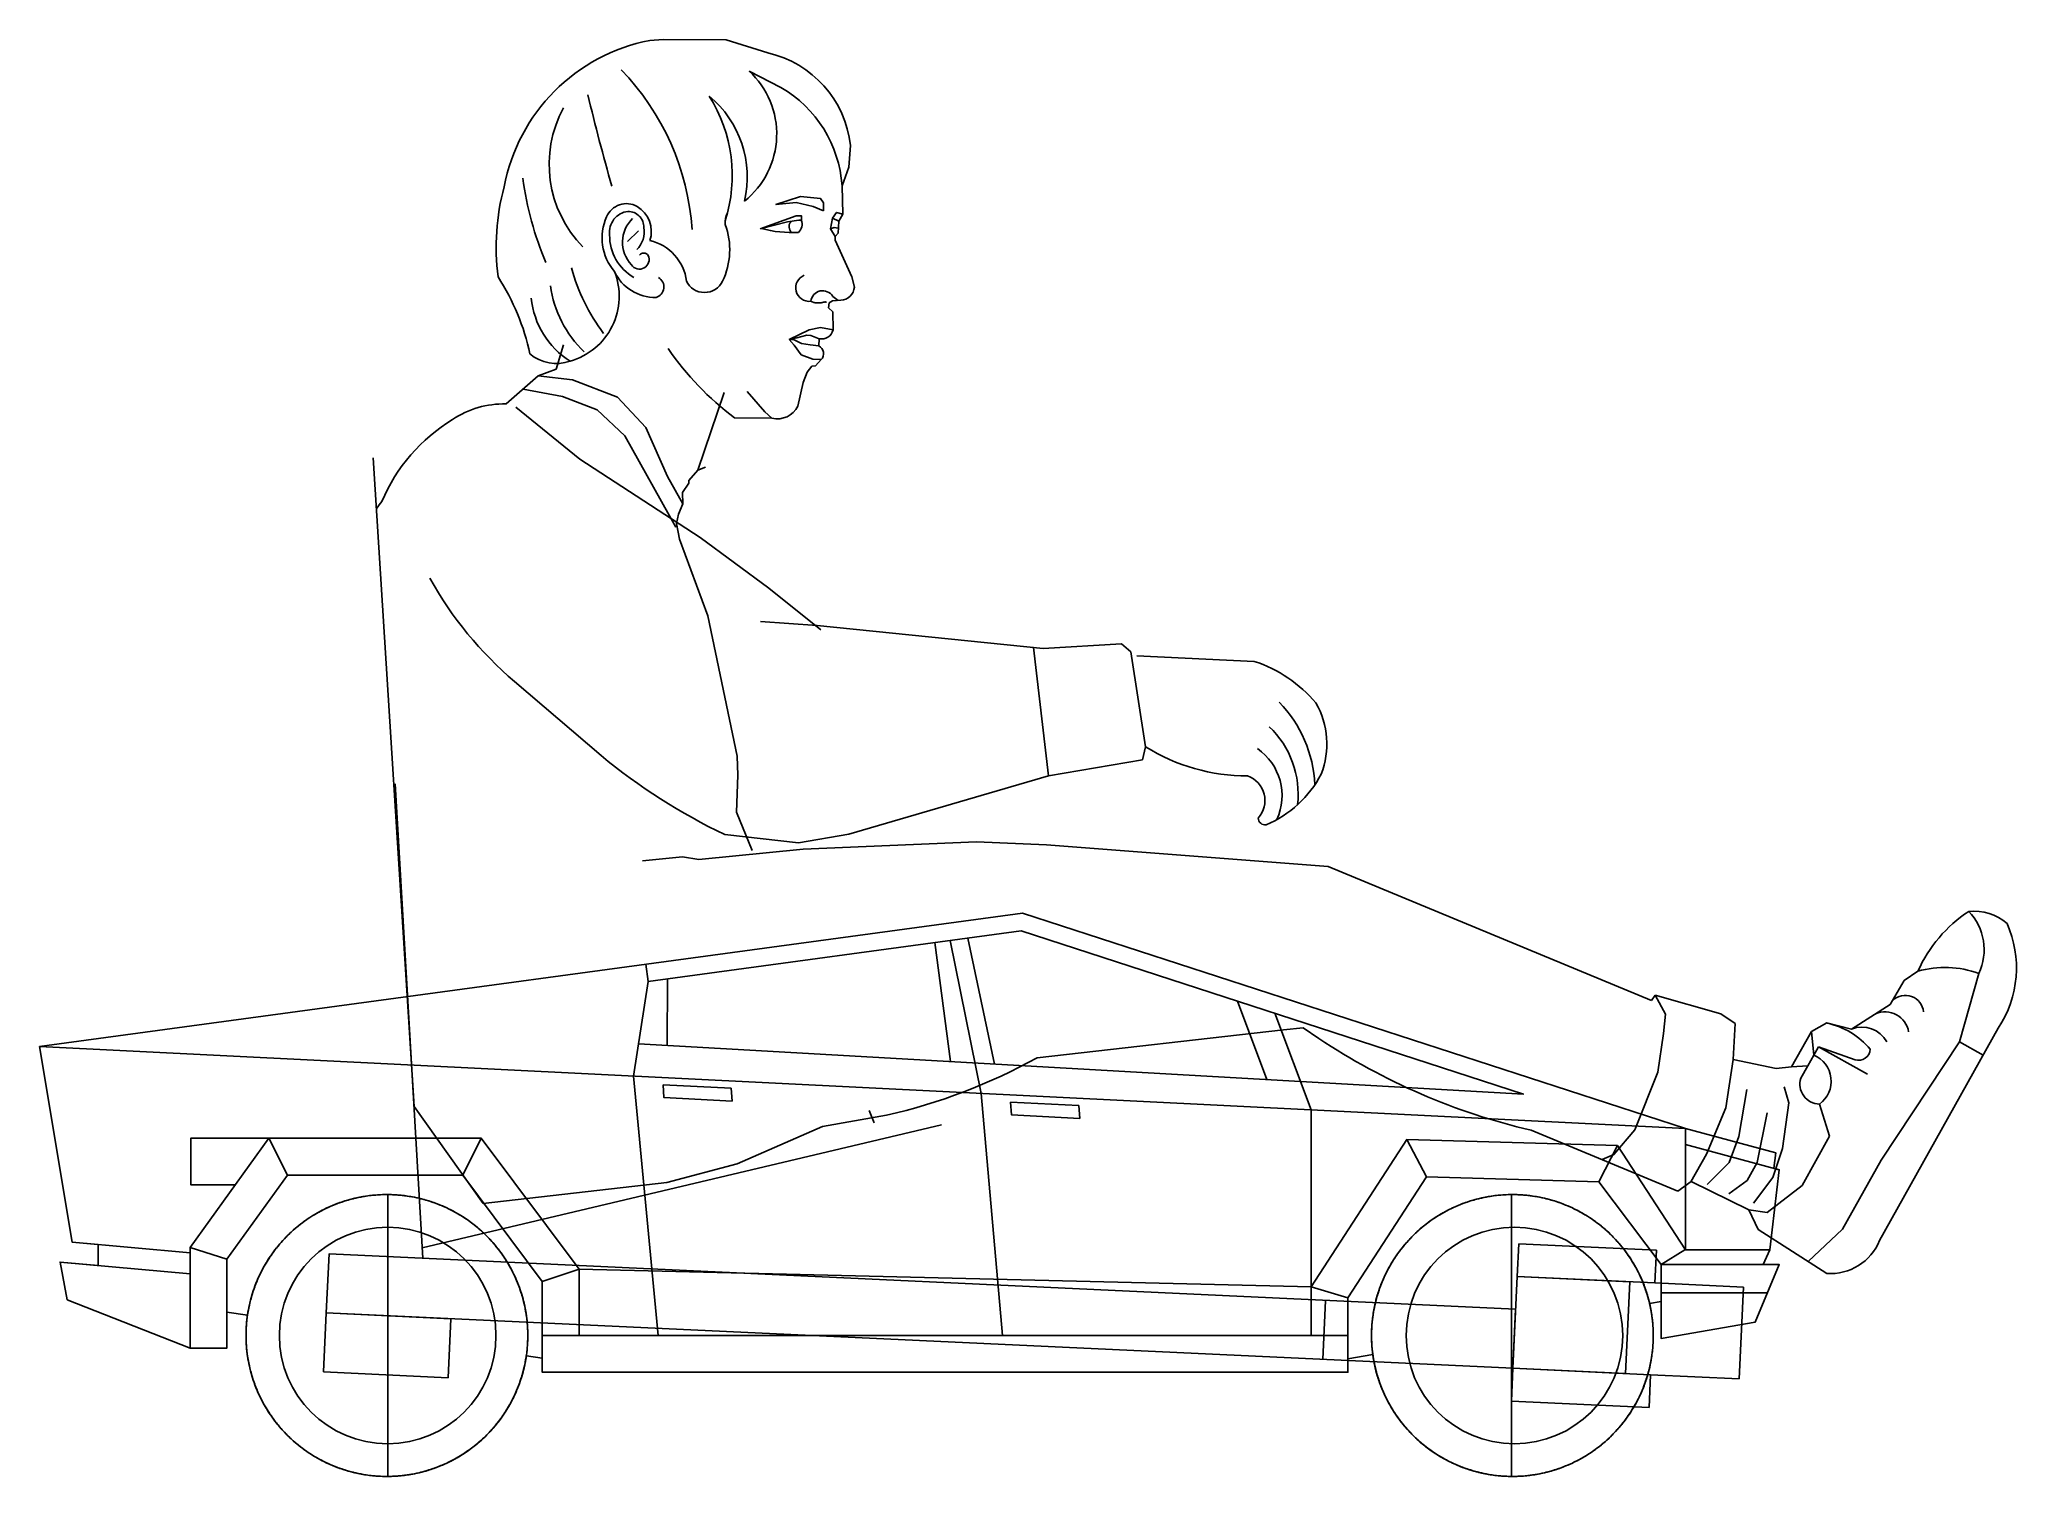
# Model space of a CAD drawing. Header units: millimetres. Extents: x 1207 to 16421, y -1609 to 10563.
# Drawn here: x 6378 to 7884, y -1609 to -514 of the extents above; entities that cross this region are included whole.
import ezdxf

# ---------------------------------------------------------------- set-up
doc = ezdxf.new("R2010")
doc.units = ezdxf.units.MM
for name, color, linetype in [('blueprint import', 6, 'Continuous'), ('person_arm', 7, 'Continuous'), ('person_leg1', 7, 'Continuous'), ('person_lowerleg1', 7, 'Continuous'), ('person_torso', 7, 'Continuous')]:
    doc.layers.add(name, color=color, linetype=linetype)

msp = doc.modelspace()

# ---------------------------------------------------------------- linework, layer by layer
for p, q in [((6669.661, -1442.365), (6648.639, -1080.993)), ((6669.661, -1442.365), (6648.639, -1080.993)), ((7064.829, -1340.668), (6669.198, -1434.405)), ((7064.829, -1340.668), (6669.198, -1434.405)), ((7504.514, -1431.254), (7503.349, -1456.227)), ((7609.399, -1436.147), (7504.514, -1431.254)), ((7608.235, -1461.12), (7609.399, -1436.147)), ((7503.349, -1456.227), (7608.235, -1461.12)), ((7357.341, -1474.443), (7355.244, -1519.395)), ((7675.661, -1464.265), (7608.235, -1461.12)), ((7675.661, -1464.265), (7672.399, -1534.189)), ((7498.922, -1551.124), (7500.087, -1526.151)), ((7500.087, -1526.151), (7604.973, -1531.044)), ((7604.973, -1531.044), (7603.808, -1556.017)), ((7672.399, -1534.189), (7604.973, -1531.044)), ((7603.808, -1556.017), (7498.922, -1551.124))]:
    msp.add_line(p, q)
for points in [[(6596.07, -1483.981), (7500.087, -1526.151), (7502.184, -1481.2), (6598.167, -1439.03)], [(7500.087, -1526.151), (7585.993, -1530.158), (7589.255, -1460.234), (7503.349, -1456.227)], [(6593.973, -1528.932), (6688.87, -1533.359), (6690.967, -1488.408), (6596.07, -1483.981)]]:
    msp.add_lwpolyline(points, close=True)
for centre in [(6642.819, -1501.178), (7501.252, -1501.178)]:
    msp.add_circle(centre, 82.5)
at = {"layer": 'blueprint import'}
for p, q in [((6642.819, -1608.508), (6642.819, -1393.848)), ((7499.058, -1608.506), (7499.118, -1393.848))]:
    msp.add_line(p, q, dxfattribs=at)
for points in [[(6492.309, -1438.202), (6402.33, -1430.036), (6377.573, -1281.081), (7126.576, -1179.475), (7631.635, -1343.476)], [(7338.241, -1307.642), (7508.085, -1317.257), (7125.347, -1192.977), (6841.191, -1231.533)], [(7059.668, -1201.897), (7071.568, -1292.523)], [(7071.251, -1200.332), (7094.877, -1316.762), (7111.117, -1501.173)], [(7084.721, -1198.503), (7105.035, -1294.432)], [(6841.191, -1231.533), (6839.425, -1218.43)], [(6841.191, -1231.533), (6830.009, -1303.589)], [(6855.897, -1229.539), (6855.71, -1280.293)], [(7290.354, -1246.556), (7312.719, -1306.239)], [(7318.809, -1255.807), (7346.346, -1329.289)], [(6833.817, -1279.044), (7338.241, -1307.642)], [(6377.573, -1281.081), (7631.635, -1343.476)], [(6830.009, -1303.589), (6848.814, -1501.173)], [(7346.346, -1464.174), (7346.346, -1329.289)], [(6788.591, -1501.173), (6788.591, -1450.621), (6714.083, -1350.993), (6552.214, -1350.993), (6492.309, -1434.067), (6492.309, -1510.788)], [(6552.214, -1350.993), (6492.78, -1350.993), (6492.78, -1386.402), (6526.692, -1386.402)], [(6566.556, -1379.026), (6552.214, -1350.993)], [(6700.037, -1379.026), (6714.083, -1350.993)], [(7631.635, -1435.894), (7579.704, -1356.579), (7419.369, -1351.853), (7346.346, -1464.174), (7346.346, -1501.173)], [(7434.309, -1380.336), (7419.369, -1351.853)], [(7631.635, -1343.476), (7700.367, -1362.057)], [(7631.635, -1343.476), (7631.635, -1435.894)], [(7565.437, -1384.2), (7579.704, -1356.579)], [(7631.635, -1355.624), (7702.984, -1374.902)], [(7700.367, -1362.057), (7698.966, -1373.816)], [(6760.558, -1529.112), (6760.558, -1459.941), (6700.037, -1379.026), (6566.556, -1379.026), (6520.328, -1443.139), (6520.328, -1510.788)], [(7613.017, -1503.39), (7613.017, -1447.17), (7565.437, -1384.2), (7434.309, -1380.336), (7374.369, -1472.482), (7374.369, -1501.173)], [(7631.2, -1435.894), (7695.724, -1435.894), (7702.984, -1374.902)], [(6492.309, -1510.788), (6398.642, -1473.954), (6393.257, -1445.261), (6492.309, -1454.275)], [(6422.209, -1431.852), (6422.209, -1447.911)], [(6492.309, -1434.067), (6520.328, -1443.139)], [(7631.2, -1435.894), (7613.017, -1447.17)], [(7695.724, -1435.894), (7690.683, -1447.17)], [(6760.558, -1459.941), (6788.591, -1450.621)], [(6788.591, -1450.621), (7346.346, -1464.174)], [(7613.017, -1447.17), (7702.984, -1447.17), (7684.708, -1490.897), (7613.017, -1503.39)], [(7346.346, -1464.174), (7374.369, -1472.482)], [(7604.262, -1476.897), (7613.017, -1475.284)], [(7613.017, -1468.768), (7693.851, -1468.768)], [(6520.328, -1483.393), (6536.012, -1485.654)], [(6760.558, -1501.173), (7374.369, -1501.173)], [(7374.369, -1501.173), (7374.369, -1529.112)], [(6492.309, -1510.788), (6520.328, -1510.788)], [(6748.456, -1516.598), (6760.558, -1518.364)], [(7374.369, -1519.024), (7393.351, -1515.538)], [(6760.558, -1529.112), (7374.369, -1529.112)]]:
    msp.add_lwpolyline(points, dxfattribs=at)
for points in [[(7631.635, -1343.476), (7126.576, -1179.475), (6377.573, -1281.081), (6402.33, -1430.036), (6422.209, -1431.852), (6422.209, -1447.911), (6393.257, -1445.261), (6398.642, -1473.954), (6492.309, -1510.788), (6520.328, -1510.788), (6520.328, -1483.393), (6536.012, -1485.654), (6535.871, -1486.645), (6535.74, -1487.646), (6535.623, -1488.61), (6535.519, -1489.614), (6535.423, -1490.58), (6535.33, -1491.558), (6535.247, -1492.524), (6535.178, -1493.502), (6535.104, -1494.47), (6535.035, -1495.448), (6535, -1496.401), (6534.954, -1497.368), (6534.93, -1498.321), (6534.906, -1499.264), (6534.906, -1502.363), (6534.954, -1504.767), (6535, -1505.968), (6535.058, -1507.161), (6535.128, -1508.386), (6535.221, -1509.609), (6535.33, -1510.833), (6535.449, -1512.05), (6535.578, -1513.275), (6535.721, -1514.511), (6535.871, -1515.736), (6536.062, -1516.984), (6536.259, -1518.225), (6536.461, -1519.473), (6536.698, -1520.722), (6536.92, -1521.96), (6537.167, -1523.209), (6537.439, -1524.445), (6537.732, -1525.718), (6538.027, -1526.956), (6538.347, -1528.205), (6538.688, -1529.477), (6539.042, -1530.713), (6539.407, -1531.962), (6539.795, -1533.2), (6540.173, -1534.473), (6540.61, -1535.722), (6541.031, -1536.96), (6541.494, -1538.208), (6541.941, -1539.446), (6542.434, -1540.695), (6542.929, -1541.92), (6543.436, -1543.156), (6543.978, -1544.381), (6544.519, -1545.621), (6545.086, -1546.846), (6545.675, -1548.047), (6546.266, -1549.274), (6546.891, -1550.462), (6547.504, -1551.687), (6548.164, -1552.867), (6548.822, -1554.068), (6549.493, -1555.234), (6550.199, -1556.413), (6550.92, -1557.591), (6551.65, -1558.77), (6552.393, -1559.925), (6553.135, -1561.057), (6553.937, -1562.212), (6554.725, -1563.32), (6555.516, -1564.45), (6557.188, -1566.665), (6558.024, -1567.751), (6558.908, -1568.832), (6559.768, -1569.905), (6560.676, -1570.965), (6561.584, -1572.003), (6562.501, -1573.05), (6563.432, -1574.065), (6564.386, -1575.079), (6565.355, -1576.08), (6566.332, -1577.068), (6567.322, -1578.05), (6568.324, -1579.014), (6569.336, -1579.968), (6570.363, -1580.9), (6571.399, -1581.821), (6572.435, -1582.724), (6573.497, -1583.632), (6574.568, -1584.516), (6576.735, -1586.236), (6577.843, -1587.074), (6578.953, -1587.887), (6580.084, -1588.701), (6581.216, -1589.466), (6582.348, -1590.267), (6584.654, -1591.753), (6585.81, -1592.482), (6586.989, -1593.201), (6588.166, -1593.907), (6589.333, -1594.581), (6591.737, -1595.901), (6592.938, -1596.524), (6594.13, -1597.137), (6596.578, -1598.314), (6597.794, -1598.881), (6600.244, -1599.965), (6601.48, -1600.484), (6602.709, -1600.99), (6603.958, -1601.461), (6605.194, -1601.911), (6606.443, -1602.369), (6607.692, -1602.795), (6608.93, -1603.229), (6610.203, -1603.605), (6611.438, -1603.994), (6612.687, -1604.385), (6613.949, -1604.726), (6615.198, -1605.056), (6616.447, -1605.373), (6617.706, -1605.668), (6618.955, -1605.964), (6620.193, -1606.233), (6621.442, -1606.481), (6622.682, -1606.706), (6623.929, -1606.941), (6625.178, -1607.165), (6626.416, -1607.343), (6627.665, -1607.53), (6628.901, -1607.684), (6630.126, -1607.825), (6631.355, -1607.955), (6632.578, -1608.096), (6633.792, -1608.179), (6635.017, -1608.272), (6636.244, -1608.344), (6637.432, -1608.403), (6639.836, -1608.496), (6641.039, -1608.496), (6642.23, -1608.52), (6643.303, -1608.496), (6644.386, -1608.496), (6645.446, -1608.474), (6646.53, -1608.427), (6647.614, -1608.39), (6648.7, -1608.32), (6649.818, -1608.248), (6650.902, -1608.155), (6652.008, -1608.073), (6654.225, -1607.838), (6655.333, -1607.708), (6656.441, -1607.566), (6658.654, -1607.258), (6659.785, -1607.071), (6660.895, -1606.869), (6662.027, -1606.669), (6663.158, -1606.459), (6664.264, -1606.233), (6666.527, -1605.738), (6667.658, -1605.466), (6668.777, -1605.173), (6671.04, -1604.582), (6672.172, -1604.241), (6673.301, -1603.924), (6674.433, -1603.572), (6675.54, -1603.205), (6676.672, -1602.838), (6677.804, -1602.462), (6678.909, -1602.052), (6680.041, -1601.639), (6681.148, -1601.214), (6682.28, -1600.766), (6683.39, -1600.308), (6684.497, -1599.834), (6685.603, -1599.352), (6686.711, -1598.857), (6687.797, -1598.362), (6688.904, -1597.843), (6689.986, -1597.3), (6691.083, -1596.761), (6692.169, -1596.194), (6694.336, -1595.017), (6695.396, -1594.426), (6696.469, -1593.79), (6697.529, -1593.177), (6698.565, -1592.528), (6699.625, -1591.87), (6700.674, -1591.21), (6701.712, -1590.539), (6702.726, -1589.833), (6703.751, -1589.136), (6704.766, -1588.406), (6705.767, -1587.687), (6706.779, -1586.933), (6707.756, -1586.19), (6708.747, -1585.424), (6709.724, -1584.635), (6710.689, -1583.834), (6711.646, -1583.045), (6712.6, -1582.231), (6713.519, -1581.395), (6714.472, -1580.58), (6716.288, -1578.86), (6717.185, -1578), (6718.093, -1577.116), (6718.977, -1576.232), (6719.834, -1575.324), (6720.695, -1574.429), (6721.531, -1573.5), (6722.391, -1572.568), (6723.205, -1571.628), (6724.83, -1569.716), (6725.62, -1568.774), (6726.396, -1567.773), (6727.163, -1566.806), (6727.905, -1565.805), (6728.659, -1564.814), (6729.404, -1563.813), (6730.11, -1562.801), (6730.829, -1561.776), (6731.513, -1560.738), (6732.182, -1559.723), (6732.866, -1558.677), (6733.528, -1557.614), (6734.152, -1556.576), (6734.788, -1555.519), (6735.425, -1554.446), (6736.013, -1553.386), (6737.192, -1551.216), (6737.757, -1550.134), (6738.3, -1549.035), (6738.839, -1547.954), (6739.358, -1546.846), (6739.853, -1545.76), (6740.348, -1544.652), (6740.854, -1543.545), (6741.328, -1542.439), (6741.775, -1541.332), (6742.212, -1540.2), (6742.635, -1539.092), (6743.072, -1537.963), (6743.45, -1536.853), (6743.862, -1535.722), (6744.227, -1534.601), (6744.579, -1533.471), (6744.946, -1532.34), (6745.261, -1531.208), (6745.606, -1530.077), (6745.898, -1528.945), (6746.195, -1527.84), (6746.49, -1526.708), (6746.758, -1525.576), (6747.255, -1523.313), (6747.479, -1522.206), (6747.702, -1521.076), (6747.913, -1519.945), (6748.091, -1518.837), (6748.267, -1517.705), (6748.456, -1516.598), (6760.558, -1518.364), (6760.558, -1529.112), (7374.369, -1529.112), (7374.369, -1519.024), (7393.351, -1515.538), (7393.492, -1516.667), (7393.67, -1517.775), (7393.857, -1518.907), (7394.259, -1521.17), (7394.483, -1522.301), (7394.717, -1523.431), (7394.965, -1524.562), (7395.213, -1525.718), (7395.484, -1526.849), (7396.073, -1529.112), (7396.392, -1530.242), (7396.72, -1531.397), (7397.404, -1533.66), (7397.795, -1534.792), (7398.147, -1535.924), (7398.97, -1538.184), (7399.372, -1539.316), (7399.821, -1540.448), (7400.256, -1541.555), (7400.727, -1542.687), (7401.211, -1543.792), (7401.707, -1544.924), (7402.202, -1546.032), (7403.236, -1548.249), (7403.779, -1549.331), (7404.345, -1550.438), (7404.91, -1551.537), (7405.499, -1552.619), (7406.113, -1553.703), (7406.726, -1554.765), (7407.338, -1555.847), (7407.999, -1556.922), (7408.624, -1557.979), (7409.99, -1560.056), (7410.659, -1561.103), (7411.369, -1562.141), (7412.086, -1563.153), (7412.816, -1564.178), (7413.559, -1565.192), (7414.302, -1566.194), (7415.079, -1567.184), (7415.87, -1568.185), (7416.66, -1569.15), (7417.446, -1570.131), (7418.261, -1571.072), (7419.935, -1572.981), (7420.772, -1573.902), (7421.632, -1574.831), (7424.284, -1577.555), (7425.192, -1578.415), (7426.099, -1579.286), (7427.016, -1580.146), (7427.948, -1580.982), (7428.901, -1581.821), (7429.846, -1582.668), (7430.799, -1583.48), (7431.777, -1584.268), (7432.743, -1585.059), (7433.745, -1585.849), (7434.735, -1586.603), (7435.736, -1587.368), (7436.75, -1588.113), (7437.763, -1588.842), (7438.79, -1589.535), (7439.824, -1590.245), (7440.862, -1590.938), (7441.911, -1591.625), (7442.971, -1592.28), (7444.033, -1592.93), (7445.091, -1593.566), (7446.166, -1594.203), (7447.247, -1594.815), (7448.309, -1595.395), (7449.393, -1595.981), (7450.499, -1596.57), (7451.585, -1597.113), (7452.705, -1597.656), (7453.811, -1598.21), (7454.919, -1598.727), (7456.026, -1599.222), (7457.136, -1599.693), (7458.244, -1600.178), (7459.373, -1600.649), (7460.505, -1601.096), (7461.612, -1601.533), (7462.744, -1601.935), (7463.876, -1602.345), (7465.007, -1602.745), (7466.137, -1603.136), (7467.268, -1603.501), (7468.424, -1603.842), (7469.555, -1604.172), (7470.687, -1604.513), (7471.818, -1604.832), (7472.948, -1605.125), (7474.103, -1605.421), (7475.235, -1605.692), (7477.498, -1606.187), (7478.629, -1606.422), (7479.761, -1606.646), (7482.022, -1607.047), (7483.154, -1607.234), (7484.285, -1607.388), (7485.393, -1607.553), (7486.522, -1607.708), (7487.63, -1607.838), (7488.761, -1607.955), (7489.869, -1608.073), (7490.975, -1608.155), (7492.087, -1608.248), (7493.168, -1608.32), (7494.276, -1608.39), (7495.371, -1608.427), (7496.48, -1608.474), (7497.564, -1608.496), (7498.626, -1608.496), (7499.708, -1608.52), (7500.909, -1608.496), (7502.088, -1608.496), (7503.289, -1608.45), (7504.506, -1608.403), (7505.705, -1608.344), (7506.93, -1608.272), (7508.133, -1608.179), (7509.347, -1608.096), (7510.596, -1607.955), (7511.81, -1607.825), (7513.035, -1607.684), (7514.284, -1607.53), (7515.522, -1607.343), (7516.747, -1607.165), (7517.995, -1606.941), (7519.236, -1606.706), (7520.484, -1606.481), (7521.744, -1606.233), (7522.993, -1605.964), (7524.242, -1605.668), (7525.504, -1605.373), (7526.753, -1605.056), (7527.988, -1604.726), (7529.261, -1604.385), (7530.499, -1603.994), (7531.748, -1603.605), (7532.997, -1603.229), (7534.257, -1602.795), (7535.505, -1602.369), (7536.743, -1601.911), (7537.992, -1601.461), (7539.219, -1600.99), (7540.455, -1600.484), (7541.704, -1599.965), (7542.918, -1599.424), (7544.143, -1598.881), (7545.37, -1598.314), (7546.595, -1597.725), (7547.807, -1597.137), (7549.01, -1596.524), (7550.212, -1595.901), (7551.404, -1595.241), (7552.603, -1594.581), (7553.782, -1593.907), (7554.959, -1593.201), (7556.139, -1592.482), (7557.294, -1591.753), (7559.603, -1590.267), (7560.735, -1589.466), (7561.864, -1588.701), (7562.995, -1587.887), (7564.105, -1587.074), (7565.189, -1586.236), (7566.297, -1585.376), (7567.357, -1584.516), (7568.44, -1583.632), (7569.503, -1582.724), (7570.549, -1581.821), (7571.588, -1580.9), (7572.613, -1579.968), (7573.627, -1579.014), (7574.615, -1578.05), (7575.617, -1577.068), (7576.583, -1576.08), (7577.539, -1575.079), (7578.492, -1574.065), (7579.437, -1573.05), (7580.364, -1572.003), (7581.272, -1570.965), (7582.156, -1569.905), (7583.04, -1568.832), (7583.924, -1567.751), (7584.76, -1566.665), (7586.435, -1564.45), (7587.225, -1563.32), (7588.012, -1562.212), (7588.778, -1561.057), (7589.556, -1559.925), (7590.299, -1558.77), (7591.018, -1557.591), (7591.75, -1556.413), (7592.418, -1555.234), (7593.105, -1554.068), (7593.787, -1552.867), (7594.41, -1551.687), (7595.047, -1550.462), (7595.683, -1549.274), (7596.274, -1548.047), (7596.862, -1546.846), (7597.427, -1545.621), (7597.97, -1544.381), (7598.489, -1543.156), (7599.008, -1541.92), (7599.503, -1540.695), (7600.009, -1539.446), (7600.455, -1538.208), (7600.904, -1536.96), (7601.339, -1535.722), (7601.74, -1534.473), (7602.153, -1533.2), (7602.542, -1531.962), (7602.896, -1530.713), (7603.261, -1529.477), (7603.58, -1528.205), (7603.897, -1526.956), (7604.214, -1525.718), (7604.486, -1524.445), (7604.757, -1523.209), (7605.029, -1521.96), (7605.252, -1520.722), (7605.476, -1519.473), (7605.689, -1518.225), (7605.889, -1516.984), (7606.043, -1515.736), (7606.23, -1514.511), (7606.358, -1513.275), (7606.501, -1512.05), (7606.605, -1510.833), (7606.725, -1509.609), (7606.82, -1508.386), (7606.877, -1507.161), (7606.951, -1505.968), (7606.996, -1504.767), (7607.044, -1502.363), (7607.044, -1499.7), (7607.02, -1498.228), (7606.951, -1496.731), (7606.877, -1495.246), (7606.797, -1493.749), (7606.679, -1492.229), (7606.549, -1490.719), (7606.384, -1489.199), (7606.208, -1487.657), (7605.993, -1486.15), (7605.748, -1484.605), (7605.5, -1483.072), (7605.228, -1481.532), (7604.935, -1479.975), (7604.616, -1478.431), (7604.262, -1476.897), (7613.017, -1475.284), (7613.017, -1503.39), (7684.708, -1490.897), (7702.984, -1447.17), (7690.683, -1447.17), (7695.724, -1435.894), (7702.984, -1374.902), (7698.966, -1373.816), (7700.367, -1362.057), (7631.635, -1343.476)], [(6852.576, -1310.294), (6904.493, -1312.874), (6905.236, -1322.595), (6853.319, -1320.015), (6852.576, -1310.294)], [(7117.43, -1323.455), (7169.348, -1326.057), (7170.102, -1335.781), (7118.171, -1333.214), (7117.43, -1323.455)], [(6749.564, -1501.173), (6749.54, -1499.311), (6749.494, -1497.437), (6749.399, -1495.576), (6749.292, -1493.704), (6749.151, -1491.851), (6748.975, -1489.99), (6748.773, -1488.141), (6748.526, -1486.28), (6748.245, -1484.427), (6747.937, -1482.59), (6747.596, -1480.765), (6747.231, -1478.926), (6746.831, -1477.099), (6746.393, -1475.284), (6745.924, -1473.483), (6745.415, -1471.667), (6744.896, -1469.875), (6744.334, -1468.097), (6743.741, -1466.329), (6743.117, -1464.563), (6742.481, -1462.817), (6741.775, -1461.073), (6741.08, -1459.366), (6740.327, -1457.645), (6739.56, -1455.947), (6738.745, -1454.253), (6737.935, -1452.578), (6737.075, -1450.917), (6736.167, -1449.266), (6735.259, -1447.641), (6734.315, -1446.039), (6733.337, -1444.449), (6732.349, -1442.868), (6731.298, -1441.302), (6730.264, -1439.77), (6729.178, -1438.25), (6728.07, -1436.741), (6726.939, -1435.27), (6725.764, -1433.796), (6724.584, -1432.347), (6723.36, -1430.92), (6722.143, -1429.517), (6720.871, -1428.138), (6719.589, -1426.785), (6718.29, -1425.442), (6716.961, -1424.133), (6715.604, -1422.847), (6714.224, -1421.576), (6712.845, -1420.338), (6711.423, -1419.137), (6709.972, -1417.934), (6708.523, -1416.757), (6707.048, -1415.625), (6705.539, -1414.518), (6704.019, -1413.408), (6702.479, -1412.374), (6700.945, -1411.325), (6699.355, -1410.311), (6697.776, -1409.333), (6696.174, -1408.388), (6694.536, -1407.459), (6692.909, -1406.551), (6691.235, -1405.693), (6689.586, -1404.857), (6687.89, -1404.042), (6684.497, -1402.509), (6682.753, -1401.803), (6681.031, -1401.108), (6679.263, -1400.45), (6677.532, -1399.814), (6675.74, -1399.221), (6673.974, -1398.634), (6672.183, -1398.115), (6670.38, -1397.596), (6668.566, -1397.125), (6666.761, -1396.69), (6664.946, -1396.289), (6663.121, -1395.9), (6661.284, -1395.559), (6659.431, -1395.24), (6657.594, -1394.944), (6655.745, -1394.697), (6653.882, -1394.473), (6652.032, -1394.299), (6650.146, -1394.132), (6648.298, -1394.028), (6646.424, -1393.93), (6644.564, -1393.86), (6642.688, -1393.837), (6640.827, -1393.86), (6638.952, -1393.884), (6637.104, -1393.98), (6635.219, -1394.06), (6633.368, -1394.201), (6631.505, -1394.38), (6629.656, -1394.592), (6627.795, -1394.814), (6625.945, -1395.085), (6624.092, -1395.381), (6622.257, -1395.722), (6620.419, -1396.076), (6618.614, -1396.488), (6616.777, -1396.89), (6614.974, -1397.372), (6613.158, -1397.844), (6611.369, -1398.363), (6609.59, -1398.93), (6607.822, -1399.518), (6606.054, -1400.131), (6604.299, -1400.767), (6602.555, -1401.438), (6600.833, -1402.144), (6599.113, -1402.887), (6597.419, -1403.654), (6595.72, -1404.455), (6594.046, -1405.267), (6592.373, -1406.127), (6590.736, -1407.011), (6589.085, -1407.906), (6585.879, -1409.815), (6584.313, -1410.806), (6582.732, -1411.831), (6581.192, -1412.893), (6579.683, -1413.951), (6578.162, -1415.058), (6576.666, -1416.19), (6575.191, -1417.345), (6573.756, -1418.525), (6572.329, -1419.726), (6570.926, -1420.962), (6569.535, -1422.21), (6568.156, -1423.472), (6566.827, -1424.793), (6565.517, -1426.103), (6564.223, -1427.456), (6562.939, -1428.835), (6561.691, -1430.225), (6560.466, -1431.628), (6559.273, -1433.064), (6558.094, -1434.514), (6556.962, -1435.987), (6555.831, -1437.483), (6554.749, -1439.004), (6553.665, -1440.537), (6552.616, -1442.077), (6551.602, -1443.658), (6550.625, -1445.237), (6549.66, -1446.851), (6548.728, -1448.454), (6547.818, -1450.081), (6546.961, -1451.731), (6546.1, -1453.414), (6545.286, -1455.089), (6544.498, -1456.783), (6543.757, -1458.505), (6543.023, -1460.213), (6542.33, -1461.933), (6541.644, -1463.679), (6541.007, -1465.445), (6540.395, -1467.213), (6539.832, -1468.991), (6539.289, -1470.783), (6538.77, -1472.575), (6538.299, -1474.376), (6537.841, -1476.191), (6537.415, -1478.007), (6537.026, -1479.834), (6536.698, -1481.671), (6536.353, -1483.522), (6536.062, -1485.359), (6535.814, -1487.21), (6535.578, -1489.06), (6535.376, -1490.921), (6535.221, -1492.772), (6535.084, -1494.657), (6535, -1496.505), (6534.93, -1498.391), (6534.906, -1500.243), (6534.906, -1502.115), (6534.93, -1503.977), (6535, -1505.851), (6535.084, -1507.712), (6535.221, -1509.585), (6535.376, -1511.437), (6535.578, -1513.299), (6535.814, -1515.147), (6536.062, -1517.008), (6536.353, -1518.837), (6536.698, -1520.698), (6537.026, -1522.523), (6537.415, -1524.362), (6537.841, -1526.165), (6538.299, -1527.981), (6538.77, -1529.783), (6539.289, -1531.573), (6539.832, -1533.365), (6540.395, -1535.157), (6541.007, -1536.912), (6541.644, -1538.68), (6542.33, -1540.424), (6543.023, -1542.144), (6543.757, -1543.866), (6544.498, -1545.584), (6545.286, -1547.28), (6546.1, -1548.955), (6546.961, -1550.63), (6547.818, -1552.254), (6548.728, -1553.905), (6549.66, -1555.519), (6550.625, -1557.119), (6551.602, -1558.7), (6552.616, -1560.29), (6553.665, -1561.824), (6554.749, -1563.364), (6555.831, -1564.873), (6556.962, -1566.372), (6558.094, -1567.844), (6559.273, -1569.293), (6560.466, -1570.744), (6561.691, -1572.145), (6562.939, -1573.524), (6564.223, -1574.903), (6565.517, -1576.232), (6566.827, -1577.577), (6568.156, -1578.86), (6569.535, -1580.146), (6570.926, -1581.395), (6572.329, -1582.644), (6573.756, -1583.834), (6575.191, -1585.011), (6576.666, -1586.167), (6578.162, -1587.298), (6579.683, -1588.406), (6581.192, -1589.466), (6582.732, -1590.513), (6584.313, -1591.551), (6585.879, -1592.552), (6587.484, -1593.497), (6589.085, -1594.45), (6590.736, -1595.358), (6592.373, -1596.242), (6594.046, -1597.089), (6595.72, -1597.917), (6597.419, -1598.703), (6599.113, -1599.47), (6600.833, -1600.212), (6602.555, -1600.92), (6604.299, -1601.602), (6606.054, -1602.228), (6607.822, -1602.838), (6609.59, -1603.431), (6611.369, -1603.994), (6613.158, -1604.513), (6614.974, -1604.997), (6616.777, -1605.444), (6618.614, -1605.868), (6620.419, -1606.281), (6622.257, -1606.646), (6624.092, -1606.987), (6627.795, -1607.553), (6629.656, -1607.777), (6631.505, -1607.977), (6633.368, -1608.131), (6635.219, -1608.296), (6637.104, -1608.39), (6638.952, -1608.45), (6640.827, -1608.496), (6642.688, -1608.52), (6644.564, -1608.496), (6646.424, -1608.427), (6648.298, -1608.344), (6650.146, -1608.227), (6652.032, -1608.073), (6653.882, -1607.884), (6655.745, -1607.66), (6657.594, -1607.412), (6659.431, -1607.117), (6661.284, -1606.8), (6663.121, -1606.459), (6664.946, -1606.081), (6666.761, -1605.668), (6668.566, -1605.243), (6670.38, -1604.76), (6672.183, -1604.241), (6673.974, -1603.703), (6675.74, -1603.136), (6677.532, -1602.547), (6679.263, -1601.911), (6681.031, -1601.261), (6682.753, -1600.556), (6684.497, -1599.858), (6686.191, -1599.081), (6687.89, -1598.314), (6689.586, -1597.502), (6691.235, -1596.663), (6692.909, -1595.806), (6694.536, -1594.9), (6696.174, -1593.979), (6697.776, -1593.023), (6699.355, -1592.046), (6700.945, -1591.032), (6702.479, -1589.998), (6704.019, -1588.925), (6705.539, -1587.841), (6707.048, -1586.733), (6708.523, -1585.602), (6709.972, -1584.422), (6711.423, -1583.232), (6712.845, -1582.031), (6714.224, -1580.782), (6715.604, -1579.52), (6716.961, -1578.224), (6718.29, -1576.919), (6719.589, -1575.585), (6720.871, -1574.219), (6722.143, -1572.84), (6723.36, -1571.437), (6724.584, -1570.014), (6725.764, -1568.563), (6726.939, -1567.101), (6728.07, -1565.627), (6729.178, -1564.109), (6730.264, -1562.588), (6731.298, -1561.057), (6732.349, -1559.489), (6733.337, -1557.91), (6734.315, -1556.331), (6735.259, -1554.717), (6736.167, -1553.09), (6737.075, -1551.44), (6737.935, -1549.789), (6738.745, -1548.119), (6739.56, -1546.42), (6740.327, -1544.724), (6741.08, -1543.002), (6741.775, -1541.284), (6742.481, -1539.54), (6743.117, -1537.796), (6743.741, -1536.028), (6744.334, -1534.273), (6744.896, -1532.481), (6745.415, -1530.689), (6745.924, -1528.889), (6746.393, -1527.073), (6746.831, -1525.259), (6747.231, -1523.431), (6747.596, -1521.593), (6747.937, -1519.767), (6748.245, -1517.929), (6748.526, -1516.081), (6748.773, -1514.228), (6748.975, -1512.367), (6749.151, -1510.516), (6749.292, -1508.631), (6749.399, -1506.783), (6749.494, -1504.919), (6749.54, -1503.045), (6749.564, -1501.173)], [(6749.564, -1501.173), (6749.564, -1499.996), (6749.54, -1498.792), (6749.494, -1497.591), (6749.446, -1496.401), (6749.399, -1495.2), (6749.316, -1493.975), (6749.223, -1492.748), (6749.129, -1491.534), (6749.021, -1490.309), (6748.882, -1489.082), (6748.728, -1487.846), (6748.562, -1486.621), (6748.387, -1485.383), (6748.208, -1484.134), (6747.998, -1482.885), (6747.772, -1481.649), (6747.524, -1480.401), (6747.277, -1479.16), (6747.005, -1477.912), (6746.712, -1476.639), (6746.417, -1475.401), (6746.1, -1474.152), (6745.756, -1472.892), (6745.415, -1471.643), (6745.064, -1470.395), (6744.675, -1469.133), (6744.273, -1467.884), (6743.862, -1466.648), (6743.437, -1465.399), (6742.978, -1464.161), (6742.505, -1462.912), (6742.023, -1461.663), (6741.528, -1460.425), (6740.489, -1457.975), (6739.925, -1456.737), (6738.795, -1454.285), (6738.183, -1453.097), (6737.57, -1451.87), (6736.934, -1450.669), (6736.285, -1449.468), (6735.624, -1448.302), (6734.951, -1447.122), (6734.245, -1445.921), (6733.539, -1444.766), (6732.818, -1443.587), (6732.078, -1442.433), (6731.298, -1441.302), (6730.536, -1440.146), (6729.745, -1439.017), (6728.118, -1436.799), (6727.28, -1435.692), (6725.562, -1433.524), (6724.678, -1432.464), (6723.77, -1431.391), (6722.864, -1430.355), (6721.943, -1429.317), (6721.012, -1428.292), (6720.058, -1427.28), (6719.113, -1426.265), (6718.112, -1425.288), (6717.135, -1424.311), (6716.123, -1423.342), (6715.132, -1422.389), (6714.083, -1421.47), (6713.047, -1420.54), (6712.011, -1419.632), (6710.936, -1418.725), (6709.878, -1417.841), (6707.709, -1416.12), (6706.601, -1415.284), (6704.388, -1413.66), (6703.256, -1412.869), (6702.101, -1412.102), (6700.969, -1411.349), (6699.814, -1410.606), (6698.634, -1409.863), (6697.483, -1409.155), (6696.304, -1408.462), (6695.101, -1407.776), (6693.934, -1407.12), (6692.731, -1406.471), (6691.53, -1405.834), (6690.307, -1405.222), (6689.115, -1404.631), (6687.89, -1404.042), (6686.665, -1403.478), (6685.451, -1402.935), (6684.202, -1402.392), (6682.977, -1401.873), (6681.739, -1401.38), (6680.49, -1400.895), (6679.241, -1400.426), (6678.001, -1399.987), (6676.752, -1399.566), (6675.516, -1399.127), (6674.268, -1398.728), (6673.006, -1398.363), (6671.757, -1397.985), (6670.508, -1397.644), (6669.248, -1397.303), (6667.999, -1396.984), (6666.761, -1396.69), (6665.513, -1396.395), (6664.253, -1396.124), (6661.755, -1395.628), (6660.517, -1395.431), (6659.268, -1395.192), (6658.028, -1395.016), (6656.781, -1394.838), (6655.557, -1394.675), (6654.319, -1394.523), (6653.094, -1394.403), (6651.866, -1394.275), (6650.655, -1394.178), (6649.43, -1394.084), (6648.226, -1394.028), (6647.001, -1393.954), (6645.813, -1393.91), (6644.608, -1393.86), (6643.409, -1393.86), (6642.23, -1393.837), (6641.039, -1393.86), (6639.836, -1393.86), (6637.432, -1393.954), (6636.244, -1394.028), (6635.017, -1394.084), (6633.792, -1394.178), (6632.578, -1394.275), (6631.355, -1394.403), (6630.126, -1394.523), (6628.901, -1394.675), (6627.665, -1394.838), (6626.416, -1395.016), (6625.178, -1395.192), (6623.929, -1395.431), (6622.682, -1395.628), (6621.442, -1395.876), (6620.193, -1396.124), (6618.955, -1396.395), (6617.706, -1396.69), (6616.447, -1396.984), (6615.198, -1397.303), (6613.949, -1397.644), (6612.687, -1397.985), (6611.438, -1398.363), (6610.203, -1398.728), (6608.93, -1399.127), (6607.692, -1399.566), (6606.443, -1399.987), (6605.194, -1400.426), (6603.958, -1400.895), (6602.709, -1401.38), (6601.48, -1401.873), (6600.244, -1402.392), (6597.794, -1403.478), (6596.578, -1404.042), (6594.13, -1405.222), (6592.938, -1405.834), (6591.737, -1406.471), (6590.534, -1407.12), (6589.333, -1407.776), (6588.166, -1408.462), (6586.989, -1409.155), (6585.81, -1409.863), (6583.499, -1411.349), (6582.348, -1412.102), (6581.216, -1412.869), (6580.084, -1413.66), (6578.953, -1414.47), (6577.843, -1415.284), (6576.735, -1416.12), (6574.568, -1417.841), (6573.497, -1418.725), (6572.435, -1419.632), (6571.399, -1420.54), (6570.363, -1421.47), (6569.336, -1422.389), (6568.324, -1423.342), (6567.322, -1424.311), (6566.332, -1425.288), (6565.355, -1426.265), (6564.386, -1427.28), (6563.432, -1428.292), (6562.501, -1429.317), (6561.584, -1430.355), (6560.676, -1431.391), (6559.768, -1432.464), (6558.908, -1433.524), (6558.024, -1434.608), (6557.188, -1435.692), (6555.516, -1437.909), (6554.725, -1439.017), (6553.937, -1440.146), (6553.135, -1441.302), (6552.393, -1442.433), (6551.65, -1443.587), (6550.92, -1444.766), (6550.199, -1445.921), (6549.493, -1447.122), (6548.822, -1448.302), (6548.164, -1449.468), (6547.504, -1450.669), (6546.891, -1451.87), (6546.266, -1453.097), (6545.675, -1454.285), (6545.086, -1455.513), (6544.519, -1456.737), (6543.978, -1457.975), (6543.436, -1459.2), (6542.929, -1460.425), (6542.434, -1461.663), (6541.941, -1462.912), (6541.494, -1464.161), (6541.031, -1465.399), (6540.61, -1466.648), (6540.173, -1467.884), (6539.795, -1469.133), (6539.407, -1470.395), (6539.042, -1471.643), (6538.688, -1472.892), (6538.347, -1474.152), (6538.027, -1475.401), (6537.732, -1476.639), (6537.439, -1477.912), (6537.167, -1479.16), (6536.92, -1480.401), (6536.698, -1481.649), (6536.461, -1482.885), (6536.062, -1485.383), (6535.871, -1486.621), (6535.721, -1487.846), (6535.578, -1489.082), (6535.449, -1490.309), (6535.33, -1491.534), (6535.221, -1492.748), (6535.128, -1493.975), (6535.058, -1495.2), (6535, -1496.401), (6534.954, -1497.591), (6534.906, -1499.996), (6534.906, -1502.363), (6534.954, -1504.767), (6535, -1505.968), (6535.058, -1507.161), (6535.128, -1508.386), (6535.221, -1509.609), (6535.33, -1510.833), (6535.449, -1512.05), (6535.578, -1513.275), (6535.721, -1514.511), (6535.871, -1515.736), (6536.062, -1516.984), (6536.259, -1518.225), (6536.461, -1519.473), (6536.698, -1520.722), (6536.92, -1521.96), (6537.167, -1523.209), (6537.439, -1524.445), (6537.732, -1525.718), (6538.027, -1526.956), (6538.347, -1528.205), (6538.688, -1529.477), (6539.042, -1530.713), (6539.407, -1531.962), (6539.795, -1533.2), (6540.173, -1534.473), (6540.61, -1535.722), (6541.031, -1536.96), (6541.494, -1538.208), (6541.941, -1539.446), (6542.434, -1540.695), (6542.929, -1541.92), (6543.436, -1543.156), (6543.978, -1544.381), (6544.519, -1545.621), (6545.086, -1546.846), (6545.675, -1548.047), (6546.266, -1549.274), (6546.891, -1550.462), (6547.504, -1551.687), (6548.164, -1552.867), (6548.822, -1554.068), (6549.493, -1555.234), (6550.199, -1556.413), (6550.92, -1557.591), (6551.65, -1558.77), (6552.393, -1559.925), (6553.135, -1561.057), (6553.937, -1562.212), (6554.725, -1563.32), (6555.516, -1564.45), (6557.188, -1566.665), (6558.024, -1567.751), (6558.908, -1568.832), (6559.768, -1569.905), (6560.676, -1570.965), (6561.584, -1572.003), (6562.501, -1573.05), (6563.432, -1574.065), (6564.386, -1575.079), (6565.355, -1576.08), (6566.332, -1577.068), (6567.322, -1578.05), (6568.324, -1579.014), (6569.336, -1579.968), (6570.363, -1580.9), (6571.399, -1581.821), (6572.435, -1582.724), (6573.497, -1583.632), (6574.568, -1584.516), (6576.735, -1586.236), (6577.843, -1587.074), (6578.953, -1587.887), (6580.084, -1588.701), (6581.216, -1589.466), (6582.348, -1590.267), (6584.654, -1591.753), (6585.81, -1592.482), (6586.989, -1593.201), (6588.166, -1593.907), (6589.333, -1594.581), (6591.737, -1595.901), (6592.938, -1596.524), (6594.13, -1597.137), (6596.578, -1598.314), (6597.794, -1598.881), (6600.244, -1599.965), (6601.48, -1600.484), (6602.709, -1600.99), (6603.958, -1601.461), (6605.194, -1601.911), (6606.443, -1602.369), (6607.692, -1602.795), (6608.93, -1603.229), (6610.203, -1603.605), (6611.438, -1603.994), (6612.687, -1604.385), (6613.949, -1604.726), (6615.198, -1605.056), (6616.447, -1605.373), (6617.706, -1605.668), (6618.955, -1605.964), (6620.193, -1606.233), (6621.442, -1606.481), (6622.682, -1606.706), (6623.929, -1606.941), (6625.178, -1607.165), (6626.416, -1607.343), (6627.665, -1607.53), (6628.901, -1607.684), (6630.126, -1607.825), (6631.355, -1607.955), (6632.578, -1608.096), (6633.792, -1608.179), (6635.017, -1608.272), (6636.244, -1608.344), (6637.432, -1608.403), (6639.836, -1608.496), (6641.039, -1608.496), (6642.23, -1608.52), (6643.409, -1608.496), (6644.608, -1608.496), (6645.813, -1608.45), (6647.001, -1608.403), (6648.226, -1608.344), (6649.43, -1608.272), (6650.655, -1608.179), (6651.866, -1608.096), (6653.094, -1607.955), (6654.319, -1607.825), (6655.557, -1607.684), (6656.781, -1607.53), (6658.028, -1607.343), (6659.268, -1607.165), (6660.517, -1606.941), (6661.755, -1606.706), (6663.004, -1606.481), (6664.253, -1606.233), (6665.513, -1605.964), (6666.761, -1605.668), (6667.999, -1605.373), (6669.248, -1605.056), (6670.508, -1604.726), (6671.757, -1604.385), (6673.006, -1603.994), (6674.268, -1603.605), (6675.516, -1603.229), (6676.752, -1602.795), (6678.001, -1602.369), (6679.241, -1601.911), (6680.49, -1601.461), (6681.739, -1600.99), (6682.977, -1600.484), (6684.202, -1599.965), (6685.451, -1599.424), (6686.665, -1598.881), (6687.89, -1598.314), (6689.115, -1597.725), (6690.307, -1597.137), (6691.53, -1596.524), (6692.731, -1595.901), (6693.934, -1595.241), (6695.101, -1594.581), (6696.304, -1593.907), (6697.483, -1593.201), (6698.634, -1592.482), (6699.814, -1591.753), (6700.969, -1591.008), (6702.101, -1590.267), (6703.256, -1589.466), (6704.388, -1588.701), (6706.601, -1587.074), (6707.709, -1586.236), (6709.878, -1584.516), (6710.936, -1583.632), (6712.011, -1582.724), (6713.047, -1581.821), (6714.083, -1580.9), (6715.132, -1579.968), (6716.123, -1579.014), (6717.135, -1578.05), (6718.112, -1577.068), (6719.113, -1576.08), (6720.058, -1575.079), (6721.012, -1574.065), (6721.943, -1573.05), (6722.864, -1572.003), (6723.77, -1570.965), (6724.678, -1569.905), (6725.562, -1568.832), (6727.28, -1566.665), (6728.118, -1565.557), (6728.93, -1564.45), (6729.745, -1563.32), (6730.536, -1562.212), (6731.298, -1561.057), (6732.078, -1559.925), (6732.818, -1558.77), (6733.539, -1557.591), (6734.951, -1555.234), (6735.624, -1554.068), (6736.285, -1552.867), (6736.934, -1551.687), (6737.57, -1550.462), (6738.183, -1549.274), (6738.795, -1548.047), (6739.358, -1546.846), (6739.925, -1545.621), (6740.489, -1544.381), (6741.009, -1543.156), (6741.528, -1541.92), (6742.023, -1540.695), (6742.505, -1539.446), (6742.978, -1538.208), (6743.437, -1536.96), (6743.862, -1535.722), (6744.273, -1534.473), (6744.675, -1533.2), (6745.064, -1531.962), (6745.415, -1530.713), (6745.756, -1529.477), (6746.1, -1528.205), (6746.417, -1526.956), (6746.712, -1525.718), (6747.005, -1524.445), (6747.277, -1523.209), (6747.524, -1521.96), (6747.772, -1520.722), (6747.998, -1519.473), (6748.208, -1518.225), (6748.387, -1516.984), (6748.562, -1515.736), (6748.728, -1514.511), (6748.882, -1513.275), (6749.021, -1512.05), (6749.129, -1510.833), (6749.316, -1508.386), (6749.399, -1507.161), (6749.446, -1505.968), (6749.54, -1503.564), (6749.564, -1502.363), (6749.564, -1501.173)], [(7607.044, -1501.173), (7607.044, -1499.311), (7606.975, -1497.437), (7606.901, -1495.576), (7606.797, -1493.704), (7606.629, -1491.851), (7606.456, -1489.99), (7606.254, -1488.141), (7605.993, -1486.28), (7605.721, -1484.427), (7605.43, -1482.59), (7605.098, -1480.765), (7604.712, -1478.926), (7604.299, -1477.099), (7603.873, -1475.284), (7603.426, -1473.483), (7602.92, -1471.667), (7602.377, -1469.875), (7601.812, -1468.097), (7601.221, -1466.329), (7600.609, -1464.563), (7599.962, -1462.817), (7599.28, -1461.073), (7598.558, -1459.366), (7597.805, -1457.645), (7597.04, -1455.947), (7596.25, -1454.253), (7595.411, -1452.578), (7594.551, -1450.917), (7593.667, -1449.266), (7592.74, -1447.641), (7591.795, -1446.039), (7590.818, -1444.449), (7589.827, -1442.868), (7588.802, -1441.302), (7587.745, -1439.77), (7586.659, -1438.25), (7585.551, -1436.741), (7584.419, -1435.27), (7583.264, -1433.796), (7582.063, -1432.347), (7580.86, -1430.92), (7579.624, -1429.517), (7578.375, -1428.138), (7577.089, -1426.785), (7575.771, -1425.442), (7574.437, -1424.133), (7573.108, -1422.847), (7571.729, -1421.576), (7570.326, -1420.338), (7567.476, -1417.934), (7566.001, -1416.757), (7564.529, -1415.625), (7563.032, -1414.518), (7561.523, -1413.408), (7559.979, -1412.374), (7558.426, -1411.325), (7556.834, -1410.311), (7555.255, -1409.333), (7553.654, -1408.388), (7552.016, -1407.459), (7550.39, -1406.551), (7548.739, -1405.693), (7547.064, -1404.857), (7545.392, -1404.042), (7543.696, -1403.276), (7541.976, -1402.509), (7540.253, -1401.803), (7538.511, -1401.108), (7536.767, -1400.45), (7534.999, -1399.814), (7533.245, -1399.221), (7531.453, -1398.634), (7529.663, -1398.115), (7527.882, -1397.596), (7526.066, -1397.125), (7524.255, -1396.69), (7522.426, -1396.289), (7520.589, -1395.9), (7518.762, -1395.559), (7516.925, -1395.24), (7515.074, -1394.944), (7513.224, -1394.697), (7511.362, -1394.473), (7509.512, -1394.299), (7507.651, -1394.132), (7505.778, -1394.028), (7503.913, -1393.93), (7502.041, -1393.86), (7500.192, -1393.837), (7498.305, -1393.86), (7496.457, -1393.884), (7494.571, -1393.98), (7492.723, -1394.06), (7490.846, -1394.201), (7488.985, -1394.38), (7487.135, -1394.592), (7485.273, -1394.814), (7483.423, -1395.085), (7481.585, -1395.381), (7479.761, -1395.722), (7477.919, -1396.076), (7476.095, -1396.488), (7474.279, -1396.89), (7472.455, -1397.372), (7470.663, -1397.844), (7468.871, -1398.363), (7467.09, -1398.93), (7465.303, -1399.518), (7463.535, -1400.131), (7461.791, -1400.767), (7460.055, -1401.438), (7458.313, -1402.144), (7456.593, -1402.887), (7454.895, -1403.654), (7453.198, -1404.455), (7451.526, -1405.267), (7449.875, -1406.127), (7448.216, -1407.011), (7446.589, -1407.906), (7444.96, -1408.862), (7443.37, -1409.815), (7441.794, -1410.806), (7440.236, -1411.831), (7438.67, -1412.893), (7437.15, -1413.951), (7435.643, -1415.058), (7434.146, -1416.19), (7432.695, -1417.345), (7431.223, -1418.525), (7429.796, -1419.726), (7428.395, -1420.962), (7427.016, -1422.21), (7425.661, -1423.472), (7424.308, -1424.793), (7422.998, -1426.103), (7421.703, -1427.456), (7420.442, -1428.835), (7419.193, -1430.225), (7417.966, -1431.628), (7416.777, -1433.064), (7415.598, -1434.514), (7414.443, -1435.987), (7413.311, -1437.483), (7412.229, -1439.004), (7411.154, -1440.537), (7410.121, -1442.077), (7409.106, -1443.658), (7408.105, -1445.237), (7407.16, -1446.851), (7406.231, -1448.454), (7405.323, -1450.081), (7404.439, -1451.731), (7403.605, -1453.414), (7402.79, -1455.089), (7402, -1456.783), (7401.233, -1458.505), (7400.503, -1460.213), (7399.808, -1461.933), (7399.148, -1463.679), (7398.512, -1465.445), (7397.899, -1467.213), (7397.311, -1468.991), (7396.768, -1470.783), (7396.251, -1472.575), (7395.779, -1474.376), (7395.317, -1476.191), (7394.919, -1478.007), (7394.531, -1479.834), (7394.166, -1481.671), (7393.857, -1483.522), (7393.562, -1485.359), (7393.293, -1487.21), (7393.056, -1489.06), (7392.88, -1490.921), (7392.702, -1492.772), (7392.584, -1494.657), (7392.467, -1496.505), (7392.43, -1498.391), (7392.385, -1500.243), (7392.385, -1502.115), (7392.43, -1503.977), (7392.467, -1505.851), (7392.584, -1507.712), (7392.702, -1509.585), (7392.88, -1511.437), (7393.056, -1513.299), (7393.293, -1515.147), (7393.562, -1517.008), (7393.857, -1518.837), (7394.166, -1520.698), (7394.531, -1522.523), (7394.919, -1524.362), (7395.317, -1526.165), (7395.779, -1527.981), (7396.251, -1529.783), (7396.768, -1531.573), (7397.311, -1533.365), (7397.899, -1535.157), (7398.512, -1536.912), (7399.148, -1538.68), (7399.808, -1540.424), (7400.503, -1542.144), (7401.233, -1543.866), (7402, -1545.584), (7402.79, -1547.28), (7403.605, -1548.955), (7404.439, -1550.63), (7405.323, -1552.254), (7406.231, -1553.905), (7407.16, -1555.519), (7408.105, -1557.119), (7409.106, -1558.7), (7410.121, -1560.29), (7411.154, -1561.824), (7412.229, -1563.364), (7413.311, -1564.873), (7414.443, -1566.372), (7415.598, -1567.844), (7416.777, -1569.293), (7417.966, -1570.744), (7419.193, -1572.145), (7420.442, -1573.524), (7421.703, -1574.903), (7422.998, -1576.232), (7424.308, -1577.577), (7427.016, -1580.146), (7428.395, -1581.395), (7429.796, -1582.644), (7431.223, -1583.834), (7432.695, -1585.011), (7434.146, -1586.167), (7435.643, -1587.298), (7437.15, -1588.406), (7438.67, -1589.466), (7440.236, -1590.513), (7441.794, -1591.551), (7443.37, -1592.552), (7444.96, -1593.497), (7446.589, -1594.45), (7448.216, -1595.358), (7449.875, -1596.242), (7451.526, -1597.089), (7453.198, -1597.917), (7454.895, -1598.703), (7456.593, -1599.47), (7458.313, -1600.212), (7460.055, -1600.92), (7461.791, -1601.602), (7463.535, -1602.228), (7465.303, -1602.838), (7467.09, -1603.431), (7468.871, -1603.994), (7470.663, -1604.513), (7472.455, -1604.997), (7474.279, -1605.444), (7476.095, -1605.868), (7477.919, -1606.281), (7479.761, -1606.646), (7481.585, -1606.987), (7483.423, -1607.271), (7485.273, -1607.553), (7487.135, -1607.777), (7488.985, -1607.977), (7490.846, -1608.131), (7492.723, -1608.296), (7494.571, -1608.39), (7496.457, -1608.45), (7498.305, -1608.496), (7500.192, -1608.52), (7502.041, -1608.496), (7503.913, -1608.427), (7505.778, -1608.344), (7507.651, -1608.227), (7509.512, -1608.073), (7511.362, -1607.884), (7513.224, -1607.66), (7515.074, -1607.412), (7516.925, -1607.117), (7518.762, -1606.8), (7520.589, -1606.459), (7522.426, -1606.081), (7524.255, -1605.668), (7526.066, -1605.243), (7527.882, -1604.76), (7529.663, -1604.241), (7531.453, -1603.703), (7533.245, -1603.136), (7534.999, -1602.547), (7536.767, -1601.911), (7538.511, -1601.261), (7540.253, -1600.556), (7541.976, -1599.858), (7543.696, -1599.081), (7545.392, -1598.314), (7547.064, -1597.502), (7548.739, -1596.663), (7550.39, -1595.806), (7552.016, -1594.9), (7553.654, -1593.979), (7555.255, -1593.023), (7556.834, -1592.046), (7558.426, -1591.032), (7559.979, -1589.998), (7561.523, -1588.925), (7563.032, -1587.841), (7564.529, -1586.733), (7566.001, -1585.602), (7567.476, -1584.422), (7568.899, -1583.232), (7570.326, -1582.031), (7571.729, -1580.782), (7573.108, -1579.52), (7574.437, -1578.224), (7575.771, -1576.919), (7577.089, -1575.585), (7578.375, -1574.219), (7579.624, -1572.84), (7580.86, -1571.437), (7582.063, -1570.014), (7583.264, -1568.563), (7584.419, -1567.101), (7585.551, -1565.627), (7586.659, -1564.109), (7587.745, -1562.588), (7588.802, -1561.057), (7589.827, -1559.489), (7590.818, -1557.91), (7591.795, -1556.331), (7592.74, -1554.717), (7593.667, -1553.09), (7594.551, -1551.44), (7595.411, -1549.789), (7596.25, -1548.119), (7597.04, -1546.42), (7597.805, -1544.724), (7598.558, -1543.002), (7599.28, -1541.284), (7599.962, -1539.54), (7600.609, -1537.796), (7601.221, -1536.028), (7601.812, -1534.273), (7602.377, -1532.481), (7602.92, -1530.689), (7603.426, -1528.889), (7603.873, -1527.073), (7604.299, -1525.259), (7604.712, -1523.431), (7605.098, -1521.593), (7605.43, -1519.767), (7605.721, -1517.929), (7605.993, -1516.081), (7606.254, -1514.228), (7606.456, -1512.367), (7606.629, -1510.516), (7606.797, -1508.631), (7606.901, -1506.783), (7606.975, -1504.919), (7607.044, -1503.045), (7607.044, -1501.173)], [(7607.044, -1501.173), (7607.044, -1499.996), (7606.996, -1497.591), (7606.951, -1496.401), (7606.877, -1495.2), (7606.82, -1493.975), (7606.725, -1492.748), (7606.605, -1491.534), (7606.501, -1490.309), (7606.358, -1489.082), (7606.23, -1487.846), (7606.043, -1486.621), (7605.889, -1485.383), (7605.689, -1484.134), (7605.476, -1482.885), (7605.252, -1481.649), (7605.029, -1480.401), (7604.757, -1479.16), (7604.486, -1477.912), (7604.214, -1476.639), (7603.897, -1475.401), (7603.58, -1474.152), (7603.261, -1472.892), (7602.896, -1471.643), (7602.542, -1470.395), (7602.153, -1469.133), (7601.74, -1467.884), (7601.339, -1466.648), (7600.904, -1465.399), (7600.455, -1464.161), (7600.009, -1462.912), (7599.503, -1461.663), (7599.008, -1460.425), (7597.97, -1457.975), (7597.427, -1456.737), (7596.862, -1455.513), (7596.274, -1454.285), (7595.683, -1453.097), (7595.047, -1451.87), (7594.41, -1450.669), (7593.787, -1449.468), (7593.105, -1448.302), (7592.418, -1447.122), (7591.75, -1445.921), (7591.018, -1444.766), (7590.299, -1443.587), (7589.556, -1442.433), (7588.778, -1441.302), (7588.012, -1440.146), (7587.225, -1439.017), (7586.435, -1437.909), (7584.76, -1435.692), (7583.924, -1434.608), (7583.04, -1433.524), (7582.156, -1432.464), (7581.272, -1431.391), (7580.364, -1430.355), (7579.437, -1429.317), (7578.492, -1428.292), (7576.583, -1426.265), (7575.617, -1425.288), (7574.615, -1424.311), (7573.627, -1423.342), (7572.613, -1422.389), (7571.588, -1421.47), (7570.549, -1420.54), (7569.503, -1419.632), (7568.44, -1418.725), (7567.357, -1417.841), (7566.297, -1416.981), (7565.189, -1416.12), (7564.105, -1415.284), (7562.995, -1414.47), (7561.864, -1413.66), (7560.735, -1412.869), (7559.603, -1412.102), (7558.45, -1411.349), (7556.139, -1409.863), (7554.959, -1409.155), (7553.782, -1408.462), (7552.603, -1407.776), (7551.404, -1407.12), (7550.212, -1406.471), (7549.01, -1405.834), (7547.807, -1405.222), (7546.595, -1404.631), (7545.37, -1404.042), (7544.143, -1403.478), (7542.918, -1402.935), (7541.704, -1402.392), (7540.455, -1401.873), (7539.219, -1401.38), (7537.992, -1400.895), (7536.743, -1400.426), (7535.505, -1399.987), (7534.257, -1399.566), (7532.997, -1399.127), (7531.748, -1398.728), (7530.499, -1398.363), (7529.261, -1397.985), (7527.988, -1397.644), (7526.753, -1397.303), (7525.504, -1396.984), (7524.242, -1396.69), (7522.993, -1396.395), (7521.744, -1396.124), (7520.484, -1395.876), (7519.236, -1395.628), (7517.995, -1395.431), (7516.747, -1395.192), (7515.522, -1395.016), (7514.284, -1394.838), (7513.035, -1394.675), (7511.81, -1394.523), (7510.596, -1394.403), (7509.347, -1394.275), (7508.133, -1394.178), (7506.93, -1394.084), (7505.705, -1394.028), (7504.506, -1393.954), (7503.289, -1393.91), (7502.088, -1393.86), (7500.909, -1393.86), (7499.708, -1393.837), (7498.529, -1393.86), (7497.341, -1393.86), (7494.936, -1393.954), (7493.711, -1394.028), (7492.521, -1394.084), (7490.071, -1394.275), (7488.855, -1394.403), (7487.606, -1394.523), (7486.381, -1394.675), (7485.145, -1394.838), (7483.92, -1395.016), (7482.68, -1395.192), (7481.431, -1395.431), (7480.182, -1395.628), (7478.947, -1395.876), (7477.698, -1396.124), (7476.436, -1396.395), (7473.938, -1396.984), (7472.676, -1397.303), (7471.427, -1397.644), (7470.192, -1397.985), (7468.919, -1398.363), (7467.681, -1398.728), (7466.432, -1399.127), (7465.183, -1399.566), (7463.945, -1399.987), (7462.696, -1400.426), (7461.458, -1400.895), (7460.209, -1401.38), (7458.961, -1401.873), (7457.749, -1402.392), (7456.5, -1402.935), (7455.273, -1403.478), (7454.059, -1404.042), (7452.834, -1404.631), (7451.63, -1405.222), (7450.418, -1405.834), (7449.217, -1406.471), (7448.014, -1407.12), (7446.813, -1407.776), (7445.634, -1408.462), (7444.467, -1409.155), (7443.29, -1409.863), (7440.979, -1411.349), (7439.824, -1412.102), (7438.692, -1412.869), (7437.561, -1413.66), (7435.347, -1415.284), (7434.24, -1416.12), (7433.154, -1416.981), (7432.059, -1417.841), (7431.001, -1418.725), (7428.877, -1420.54), (7427.854, -1421.47), (7426.816, -1422.389), (7425.804, -1423.342), (7424.801, -1424.311), (7423.812, -1425.288), (7422.835, -1426.265), (7421.879, -1427.28), (7420.937, -1428.292), (7419.981, -1429.317), (7419.073, -1430.355), (7418.157, -1431.391), (7417.273, -1432.464), (7416.389, -1433.524), (7414.669, -1435.692), (7413.83, -1436.799), (7412.203, -1439.017), (7411.415, -1440.146), (7410.64, -1441.302), (7409.873, -1442.433), (7409.13, -1443.587), (7408.398, -1444.766), (7407.703, -1445.921), (7406.997, -1447.122), (7406.324, -1448.302), (7405.64, -1449.468), (7404.367, -1451.87), (7403.768, -1453.097), (7403.155, -1454.285), (7402.024, -1456.737), (7401.459, -1457.975), (7400.94, -1459.2), (7400.41, -1460.425), (7399.915, -1461.663), (7398.97, -1464.161), (7398.512, -1465.399), (7398.086, -1466.648), (7397.675, -1467.884), (7397.276, -1469.133), (7396.887, -1470.395), (7396.522, -1471.643), (7396.181, -1472.892), (7395.849, -1474.152), (7395.532, -1475.401), (7395.213, -1476.639), (7394.941, -1477.912), (7394.672, -1479.16), (7394.424, -1480.401), (7394.166, -1481.649), (7393.94, -1482.885), (7393.74, -1484.134), (7393.562, -1485.383), (7393.375, -1486.621), (7393.221, -1487.846), (7393.056, -1489.082), (7392.925, -1490.309), (7392.808, -1491.534), (7392.726, -1492.748), (7392.539, -1495.2), (7392.491, -1496.401), (7392.454, -1497.591), (7392.409, -1498.792), (7392.385, -1499.996), (7392.385, -1502.363), (7392.409, -1503.564), (7392.454, -1504.767), (7392.491, -1505.968), (7392.539, -1507.161), (7392.726, -1509.609), (7392.808, -1510.833), (7392.925, -1512.05), (7393.056, -1513.275), (7393.221, -1514.511), (7393.375, -1515.736), (7393.562, -1516.984), (7393.74, -1518.225), (7393.94, -1519.473), (7394.166, -1520.722), (7394.424, -1521.96), (7394.672, -1523.209), (7394.941, -1524.445), (7395.213, -1525.718), (7395.532, -1526.956), (7395.849, -1528.205), (7396.181, -1529.477), (7396.522, -1530.713), (7396.887, -1531.962), (7397.276, -1533.2), (7397.675, -1534.473), (7398.086, -1535.722), (7398.512, -1536.96), (7398.97, -1538.208), (7399.443, -1539.446), (7399.915, -1540.695), (7400.41, -1541.92), (7400.94, -1543.156), (7401.459, -1544.381), (7402.024, -1545.621), (7402.591, -1546.846), (7403.155, -1548.047), (7403.768, -1549.274), (7404.367, -1550.462), (7405.004, -1551.687), (7405.64, -1552.867), (7406.324, -1554.068), (7406.997, -1555.234), (7407.703, -1556.413), (7408.398, -1557.591), (7409.13, -1558.77), (7409.873, -1559.925), (7410.64, -1561.057), (7411.415, -1562.212), (7412.203, -1563.32), (7413.018, -1564.45), (7413.83, -1565.557), (7414.669, -1566.665), (7416.389, -1568.832), (7417.273, -1569.905), (7418.157, -1570.965), (7419.073, -1572.003), (7419.981, -1573.05), (7420.937, -1574.065), (7421.879, -1575.079), (7422.835, -1576.08), (7423.812, -1577.068), (7424.801, -1578.05), (7425.804, -1579.014), (7426.816, -1579.968), (7427.854, -1580.9), (7428.877, -1581.821), (7431.001, -1583.632), (7432.059, -1584.516), (7433.154, -1585.376), (7434.24, -1586.236), (7435.347, -1587.074), (7437.561, -1588.701), (7438.692, -1589.466), (7439.824, -1590.267), (7442.135, -1591.753), (7443.29, -1592.482), (7444.467, -1593.201), (7445.634, -1593.907), (7446.813, -1594.581), (7449.217, -1595.901), (7450.418, -1596.524), (7451.63, -1597.137), (7452.834, -1597.725), (7454.059, -1598.314), (7455.273, -1598.881), (7456.5, -1599.424), (7457.749, -1599.965), (7458.961, -1600.484), (7460.209, -1600.99), (7461.458, -1601.461), (7462.696, -1601.911), (7463.945, -1602.369), (7465.183, -1602.795), (7466.432, -1603.229), (7467.681, -1603.605), (7468.919, -1603.994), (7470.192, -1604.385), (7471.427, -1604.726), (7472.676, -1605.056), (7473.938, -1605.373), (7476.436, -1605.964), (7477.698, -1606.233), (7478.947, -1606.481), (7480.182, -1606.706), (7481.431, -1606.941), (7482.68, -1607.165), (7483.92, -1607.343), (7485.145, -1607.53), (7486.381, -1607.684), (7487.606, -1607.825), (7488.855, -1607.955), (7490.071, -1608.096), (7491.296, -1608.179), (7492.521, -1608.272), (7493.711, -1608.344), (7494.936, -1608.403), (7497.341, -1608.496), (7498.529, -1608.496), (7499.708, -1608.52), (7500.909, -1608.496), (7502.088, -1608.496), (7503.289, -1608.45), (7504.506, -1608.403), (7505.705, -1608.344), (7506.93, -1608.272), (7508.133, -1608.179), (7509.347, -1608.096), (7510.596, -1607.955), (7511.81, -1607.825), (7513.035, -1607.684), (7514.284, -1607.53), (7515.522, -1607.343), (7516.747, -1607.165), (7517.995, -1606.941), (7519.236, -1606.706), (7520.484, -1606.481), (7521.744, -1606.233), (7522.993, -1605.964), (7524.242, -1605.668), (7525.504, -1605.373), (7526.753, -1605.056), (7527.988, -1604.726), (7529.261, -1604.385), (7530.499, -1603.994), (7531.748, -1603.605), (7532.997, -1603.229), (7534.257, -1602.795), (7535.505, -1602.369), (7536.743, -1601.911), (7537.992, -1601.461), (7539.219, -1600.99), (7540.455, -1600.484), (7541.704, -1599.965), (7542.918, -1599.424), (7544.143, -1598.881), (7545.37, -1598.314), (7546.595, -1597.725), (7547.807, -1597.137), (7549.01, -1596.524), (7550.212, -1595.901), (7551.404, -1595.241), (7552.603, -1594.581), (7553.782, -1593.907), (7554.959, -1593.201), (7556.139, -1592.482), (7557.294, -1591.753), (7559.603, -1590.267), (7560.735, -1589.466), (7561.864, -1588.701), (7562.995, -1587.887), (7564.105, -1587.074), (7565.189, -1586.236), (7566.297, -1585.376), (7567.357, -1584.516), (7568.44, -1583.632), (7569.503, -1582.724), (7570.549, -1581.821), (7571.588, -1580.9), (7572.613, -1579.968), (7573.627, -1579.014), (7574.615, -1578.05), (7575.617, -1577.068), (7576.583, -1576.08), (7577.539, -1575.079), (7578.492, -1574.065), (7579.437, -1573.05), (7580.364, -1572.003), (7581.272, -1570.965), (7582.156, -1569.905), (7583.04, -1568.832), (7583.924, -1567.751), (7584.76, -1566.665), (7586.435, -1564.45), (7587.225, -1563.32), (7588.012, -1562.212), (7588.778, -1561.057), (7589.556, -1559.925), (7590.299, -1558.77), (7591.018, -1557.591), (7591.75, -1556.413), (7592.418, -1555.234), (7593.105, -1554.068), (7593.787, -1552.867), (7594.41, -1551.687), (7595.047, -1550.462), (7595.683, -1549.274), (7596.274, -1548.047), (7596.862, -1546.846), (7597.427, -1545.621), (7597.97, -1544.381), (7598.489, -1543.156), (7599.008, -1541.92), (7599.503, -1540.695), (7600.009, -1539.446), (7600.455, -1538.208), (7600.904, -1536.96), (7601.339, -1535.722), (7601.74, -1534.473), (7602.153, -1533.2), (7602.542, -1531.962), (7602.896, -1530.713), (7603.261, -1529.477), (7603.58, -1528.205), (7603.897, -1526.956), (7604.214, -1525.718), (7604.486, -1524.445), (7604.757, -1523.209), (7605.029, -1521.96), (7605.252, -1520.722), (7605.476, -1519.473), (7605.689, -1518.225), (7605.889, -1516.984), (7606.043, -1515.736), (7606.23, -1514.511), (7606.358, -1513.275), (7606.501, -1512.05), (7606.605, -1510.833), (7606.725, -1509.609), (7606.82, -1508.386), (7606.877, -1507.161), (7606.951, -1505.968), (7606.996, -1504.767), (7607.044, -1502.363), (7607.044, -1501.173)]]:
    msp.add_lwpolyline(points, close=True, dxfattribs=at)
at = {"layer": 'person_arm'}
for p, q in [((7213.442, -983.587), (7303.065, -987.73)), ((6739.531, -1003.172), (6805.457, -1059.564)), ((7220.262, -1052.718), (7217.894, -1062.725)), ((7217.894, -1062.725), (7146.306, -1074.944)), ((7146.306, -1074.944), (6994.271, -1119.481))]:
    msp.add_line(p, q, dxfattribs=at)
for points in [[(6740.544, -794.118), (6789.16, -833.646), (6880.897, -893.342), (6933.268, -931.921), (6972.796, -963.647)], [(6970.109, -960.384), (7142.253, -977.831), (7201.938, -974.498), (7208.961, -980.539), (7220.262, -1052.718)], [(7134.956, -977.092), (7146.306, -1074.944)]]:
    msp.add_lwpolyline(points, dxfattribs=at)
for centre, radius, start, end in [((6927.042, -783.459), 288.849, 209.204954, 229.52145), ((7269.617, -1088.08), 105.778, 40.487559, 71.566442), ((7251.657, -1086.546), 97.755, 2.912518, 43.866585), ((7294.127, -1050.771), 64.135, 339.142172, 29.283538), ((7265.589, -1088.898), 70.899, 353.52458, 46.45066), ((7297.193, -930.618), 144.315, 237.786471, 270.319001), ((7280.428, -1090.061), 43.767, 335.418686, 55.150588), ((7102.786, -697.542), 468.47, 230.603673, 244.297044), ((7291.263, -1093.701), 19.941, 317.858961, 70.265235), ((7278.738, -1033.928), 85.133, 293.052947, 332.220367), ((7311.427, -1106.923), 5.38, 181.685255, 276.91596)]:
    msp.add_arc(centre, radius, start, end, dxfattribs=at)
at = {"layer": 'person_leg1'}
for p, q in [((6970.109, -960.384), (6926.915, -957.439)), ((6899.608, -1119.659), (6955.8, -1126.07)), ((6994.271, -1119.481), (6955.8, -1126.07)), ((7144.743, -1127.391), (7359.463, -1143.891)), ((7137.603, -1289.617), (7325.402, -1268.356)), ((7340.228, -1266.89), (7325.402, -1268.356)), ((7352.274, -1274.914), (7340.228, -1266.89)), ((7022.854, -1333.482), (6974.176, -1342.122)), ((6974.176, -1342.122), (6909.167, -1370.422)), ((6909.167, -1370.422), (6855.615, -1384.56)), ((6855.615, -1384.56), (6715.568, -1400.67))]:
    msp.add_line(p, q, dxfattribs=at)
msp.add_lwpolyline([(7144.743, -1127.391), (7091.384, -1125.29), (6959.436, -1130.761), (6879.97, -1138.692), (6867.392, -1136.742), (6836.93, -1139.621)], dxfattribs=at)
msp.add_arc((6924.029, -902.946), 441.733, 282.927703, 298.913613, dxfattribs=at)
at = {"layer": 'person_lowerleg1'}
for p, q in [((7359.463, -1143.891), (7605.621, -1245.952)), ((7787.608, -1248.96), (7798.071, -1230.814)), ((7798.071, -1230.814), (7808.632, -1223.774)), ((7605.621, -1245.952), (7608.492, -1242.066)), ((7608.492, -1242.066), (7658.514, -1256.248)), ((7758.127, -1267.839), (7787.608, -1248.96)), ((7658.514, -1256.248), (7669.404, -1263.672)), ((7669.404, -1263.672), (7667.83, -1291.002)), ((7727.479, -1269.636), (7739.174, -1263.153)), ((7739.174, -1263.153), (7758.127, -1267.839)), ((7712.346, -1296.479), (7727.479, -1269.636)), ((7869.868, -1267.06), (7779.405, -1428.836)), ((7667.83, -1291.002), (7700.649, -1297.757)), ((7729.325, -1287.648), (7732.868, -1281.311)), ((7732.868, -1281.311), (7760.805, -1291.174)), ((7700.649, -1297.757), (7712.346, -1296.479)), ((7724.712, -1295.813), (7712.346, -1296.479)), ((7719.45, -1305.222), (7724.712, -1295.813)), ((7741.39, -1349.36), (7733.72, -1324.936)), ((7625.841, -1391.206), (7513.88, -1344.805)), ((7720.363, -1386.963), (7741.39, -1349.36)), ((7636.001, -1383.894), (7625.841, -1391.206)), ((7679.947, -1405.527), (7636.001, -1383.894)), ((7693.762, -1407.428), (7720.363, -1386.963)), ((7679.947, -1405.527), (7693.762, -1407.428)), ((7686.906, -1420.536), (7679.947, -1405.527)), ((7739.172, -1453.882), (7686.906, -1420.536))]:
    msp.add_line(p, q, dxfattribs=at)
for points in [[(7855.069, -1225.422), (7840.213, -1277.567), (7780.603, -1367.684), (7751.191, -1420.28), (7725.006, -1444.844)], [(7567.972, -1367.223), (7577.028, -1363.321), (7592.987, -1344.463), (7610.427, -1300.631), (7614.875, -1271.231), (7616.448, -1256.355), (7608.492, -1242.066)], [(7729.325, -1287.648), (7727.479, -1269.636)], [(7840.213, -1277.567), (7858.409, -1287.553)], [(7667.83, -1291.002), (7662.326, -1327.777), (7647.5, -1363.003), (7635.695, -1384.114)], [(7724.712, -1295.813), (7729.325, -1287.648)], [(7732.868, -1281.311), (7770.2, -1302.187)], [(7648.044, -1386.151), (7664.944, -1369.527), (7672.135, -1349.636), (7678.302, -1313.736)], [(7683.48, -1400.379), (7698.053, -1380.726), (7705.475, -1358.643), (7710.335, -1323.918), (7706.784, -1311.843)], [(7664.485, -1393.265), (7678.509, -1383.096), (7686.182, -1369.376), (7693.857, -1331.715)]]:
    msp.add_lwpolyline(points, dxfattribs=at)
for centre, radius, start, end in [((7905.684, -1266.989), 106.238, 123.288998, 155.997648), ((7851.293, -1216.874), 38.889, 49.547352, 95.784248), ((7816.899, -1207.394), 42.213, 334.717827, 43.787642), ((7800.676, -1221.12), 83.055, 326.418132, 24.042656), ((7829.327, -1295.677), 74.822, 69.876887, 106.05721), ((7798.96, -1256.143), 14.035, 6.002074, 133.026363), ((7726.636, -1321.229), 59.408, 39.774264, 77.590916), ((7783.539, -1273.032), 18.337, 10.127229, 112.969088), ((7624.403, -867.466), 489.967, 236.26151, 256.963399), ((7766.054, -1287.906), 21.576, 28.696627, 111.555765), ((7721.003, -1307.532), 21.555, 306.154402, 67.290312), ((7763.548, -1282.859), 8.755, 251.742454, 357.628062), ((7733.905, -1309.78), 15.157, 162.499703, 269.299497), ((7742.133, -1413.802), 40.189, 265.774846, 338.033099)]:
    msp.add_arc(centre, radius, start, end, dxfattribs=at)
at = {"layer": 'person_torso'}
for p, q in [((6842.494, -514.829), (6852.779, -514.172)), ((6852.779, -514.172), (6900.72, -514.317)), ((6900.72, -514.317), (6932.358, -524.382)), ((6918.164, -538.126), (6942.455, -550.569)), ((6995.384, -594.941), (6994.236, -611.444)), ((6994.236, -611.444), (6988.957, -625.541)), ((6988.957, -625.541), (6989.519, -647.212)), ((6989.519, -647.212), (6986.418, -652.388)), ((6986.06, -661.595), (6983.644, -664.068)), ((6986.418, -652.388), (6986.06, -661.595)), ((6983.644, -664.068), (6983.856, -666.84)), ((6983.856, -666.84), (6996.561, -694.987)), ((6996.561, -694.987), (6998.427, -702.63)), ((6979.083, -714.712), (6978.667, -718.525)), ((6978.667, -718.525), (6982.003, -721.629)), ((6981.636, -713.281), (6979.083, -714.712)), ((6988.108, -712.714), (6981.636, -713.281)), ((6981.91, -709.835), (6986.104, -712.89)), ((6982.003, -721.629), (6982.168, -735.252)), ((6771.18, -765.155), (6776.71, -746.711)), ((6971.553, -742.066), (6971.185, -747.546)), ((6757.587, -770.16), (6771.18, -765.155)), ((6962.358, -767.375), (6959.474, -775.417)), ((6965.975, -762.884), (6962.358, -767.375)), ((6968.785, -762.627), (6965.975, -762.884)), ((6973.001, -757.958), (6968.785, -762.627)), ((6733.011, -791.728), (6757.587, -770.16)), ((6879.157, -842.194), (6899.225, -782.973)), ((6959.474, -775.417), (6955.243, -793.292)), ((6935.572, -802.455), (6907.066, -802.291)), ((6662.942, -1326.877), (6631.796, -832.656)), ((6879.157, -842.194), (6872.314, -849.953)), ((6885.055, -839.794), (6879.157, -842.194)), ((6872.248, -852.019), (6867.509, -859.237)), ((6872.314, -849.953), (6872.248, -852.019)), ((6867.669, -867.702), (6864.454, -875.745)), ((6867.509, -859.237), (6867.669, -867.702)), ((6864.454, -875.745), (6862.962, -882.834)), ((6862.962, -882.834), (6865.065, -894.601)), ((6865.065, -894.601), (6886.846, -953.1)), ((6886.846, -953.1), (6909.061, -1059.988)), ((6909.061, -1059.988), (6909.68, -1074.431)), ((6909.68, -1074.431), (6908.684, -1102.568)), ((6908.684, -1102.568), (6920.564, -1131.813)), ((6662.942, -1326.877), (6715.568, -1400.67)), ((7013.447, -1339.314), (7009.558, -1329.807))]:
    msp.add_line(p, q, dxfattribs=at)
msp.add_lwpolyline([(6974.856, -644.498), (6974.872, -638.446), (6972.582, -635.24), (6957.406, -633.6), (6938.632, -639.797), (6954.12, -638.281), (6967.034, -641.208)], close=True, dxfattribs=at)
for points in [[(6989.519, -647.212), (6984.777, -645.781), (6981.691, -650.16), (6980.059, -658.345), (6983.644, -664.068)], [(6825.624, -668.058), (6833.887, -659.897)], [(6926.688, -658.314), (6953.929, -648.43), (6958.171, -648.442), (6958.162, -651.831), (6956.112, -651.826), (6947.414, -653.073), (6927.495, -658.021)], [(6980.059, -658.345), (6982.981, -657.4), (6986.07, -657.844)], [(6986.418, -652.388), (6981.691, -650.16)], [(6982.168, -735.252), (6972.535, -733.57), (6963.838, -735.316), (6948.753, -742.687)], [(6971.553, -742.066), (6965.164, -739.446), (6962.135, -739.438), (6954.431, -741.308), (6948.753, -742.687), (6951.868, -742.696), (6958.124, -745.745), (6964.623, -746.712), (6971.185, -747.546)], [(6948.753, -742.687), (6952.395, -746.965), (6957.868, -754.169), (6966.615, -757.587), (6973.001, -757.958)], [(6745.972, -780.353), (6775.967, -786.145), (6802.493, -796.072), (6823.455, -816.005), (6862.391, -885.551)], [(6867.669, -867.702), (6855.978, -846.945), (6839.496, -809.525), (6817.921, -786.569), (6783.701, -773.276), (6757.587, -770.16)], [(6935.572, -802.455), (6930.264, -797.791), (6916.637, -782.308)]]:
    msp.add_lwpolyline(points, dxfattribs=at)
for centre, radius, start, end in [((6869.085, -652.225), 139.945, 100.953417, 169.364072), ((6914.654, -603.624), 81.195, 6.138457, 77.406051), ((6681.866, -671.591), 193.242, 3.795441, 44.095141), ((6873.762, -586.184), 65.431, 308.699431, 47.264319), ((8213.638, -220.595), 1457.453, 193.311253, 196.140161), ((6835.854, -619.124), 80.875, 347.04947, 49.988107), ((6791.753, -617.719), 113.578, 342.285969, 32.208939), ((6894.704, -632.095), 94.481, 3.977649, 59.642065), ((6855.489, -609.179), 89.667, 151.421337, 224.549597), ((6902.889, -672.405), 177.414, 164.969558, 187.31689), ((7002.993, -583.925), 259.741, 187.929148, 202.675053), ((6824.696, -655.449), 16.304, 60.020789, 157.373781), ((6827.702, -660.858), 15.918, 96.69456, 187.378403), ((6825.842, -657.209), 12.16, 359.281124, 89.977226), ((6821.432, -660.43), 22.252, 342.051366, 59.148963), ((6916.457, -653.727), 16.575, 152.8072, 184.71286), ((6845.03, -665.374), 38.914, 155.403767, 220.824959), ((6846.857, -668.468), 25.114, 133.902904, 223.172241), ((6819.186, -660.556), 19.083, 314.452887, 9.63771), ((6848.829, -674.246), 54.582, 333.982963, 20.547964), ((6950.462, -575.749), 85.418, 254.402227, 273.53803), ((6950.406, -654.863), 8.131, 310.944228, 21.897429), ((6848.365, -663.584), 36.454, 178.928634, 240.569859), ((6837.934, -680.743), 3.992, 32.523236, 144.379144), ((6834.62, -702.493), 36.099, 6.98371, 77.226854), ((6767.858, -709.707), 51.33, 285.791123, 21.597116), ((6922.518, -650.249), 144.733, 195.173859, 217.285787), ((6846.696, -676.286), 34.337, 205.029771, 270.92344), ((6834.679, -681.687), 7.307, 212.852531, 25.021823), ((6581.974, -789.302), 172.922, 11.928296, 33.048274), ((6851.625, -689.881), 85.682, 187.954989, 226.488953), ((6844.989, -702.657), 8.276, 285.84955, 60.6064), ((6884.185, -691.659), 15.171, 205.139073, 334.509232), ((6963.973, -703.279), 10.292, 111.624161, 276.844297), ((6974.174, -714.491), 9.029, 31.04359, 173.682008), ((6987.479, -701.749), 10.983, 273.281624, 355.399804), ((6815.917, -704.977), 63.965, 185.478486, 237.794142), ((6973.232, -733.006), 9.214, 259.504542, 345.895391), ((7041.133, -622.961), 223.904, 214.4407, 233.21823), ((6968.508, -753.378), 6.417, 314.452299, 65.341799), ((6771.366, -729.358), 31.528, 230.14714, 289.377262), ((6730.925, -860.527), 68.831, 88.263349, 124.215922), ((6939.845, -785.932), 17.067, 255.500799, 334.451048), ((6762.25, -918.569), 134.61, 121.348296, 156.956393), ((6703.607, -919.862), 84.668, 140.387582, 145.020868)]:
    msp.add_arc(centre, radius, start, end, dxfattribs=at)
for points in [[(6950.404, -652.644), (6946.91, -655.736), (6950.305, -661.167)], [(6965.2, -713.498), (6967.597, -714.605), (6970.119, -714.741), (6972.966, -714.749), (6975.879, -713.851), (6977.043, -714.177)]]:
    msp.add_open_spline(points, degree=2, dxfattribs=at)

doc.saveas('drawing.dxf')
